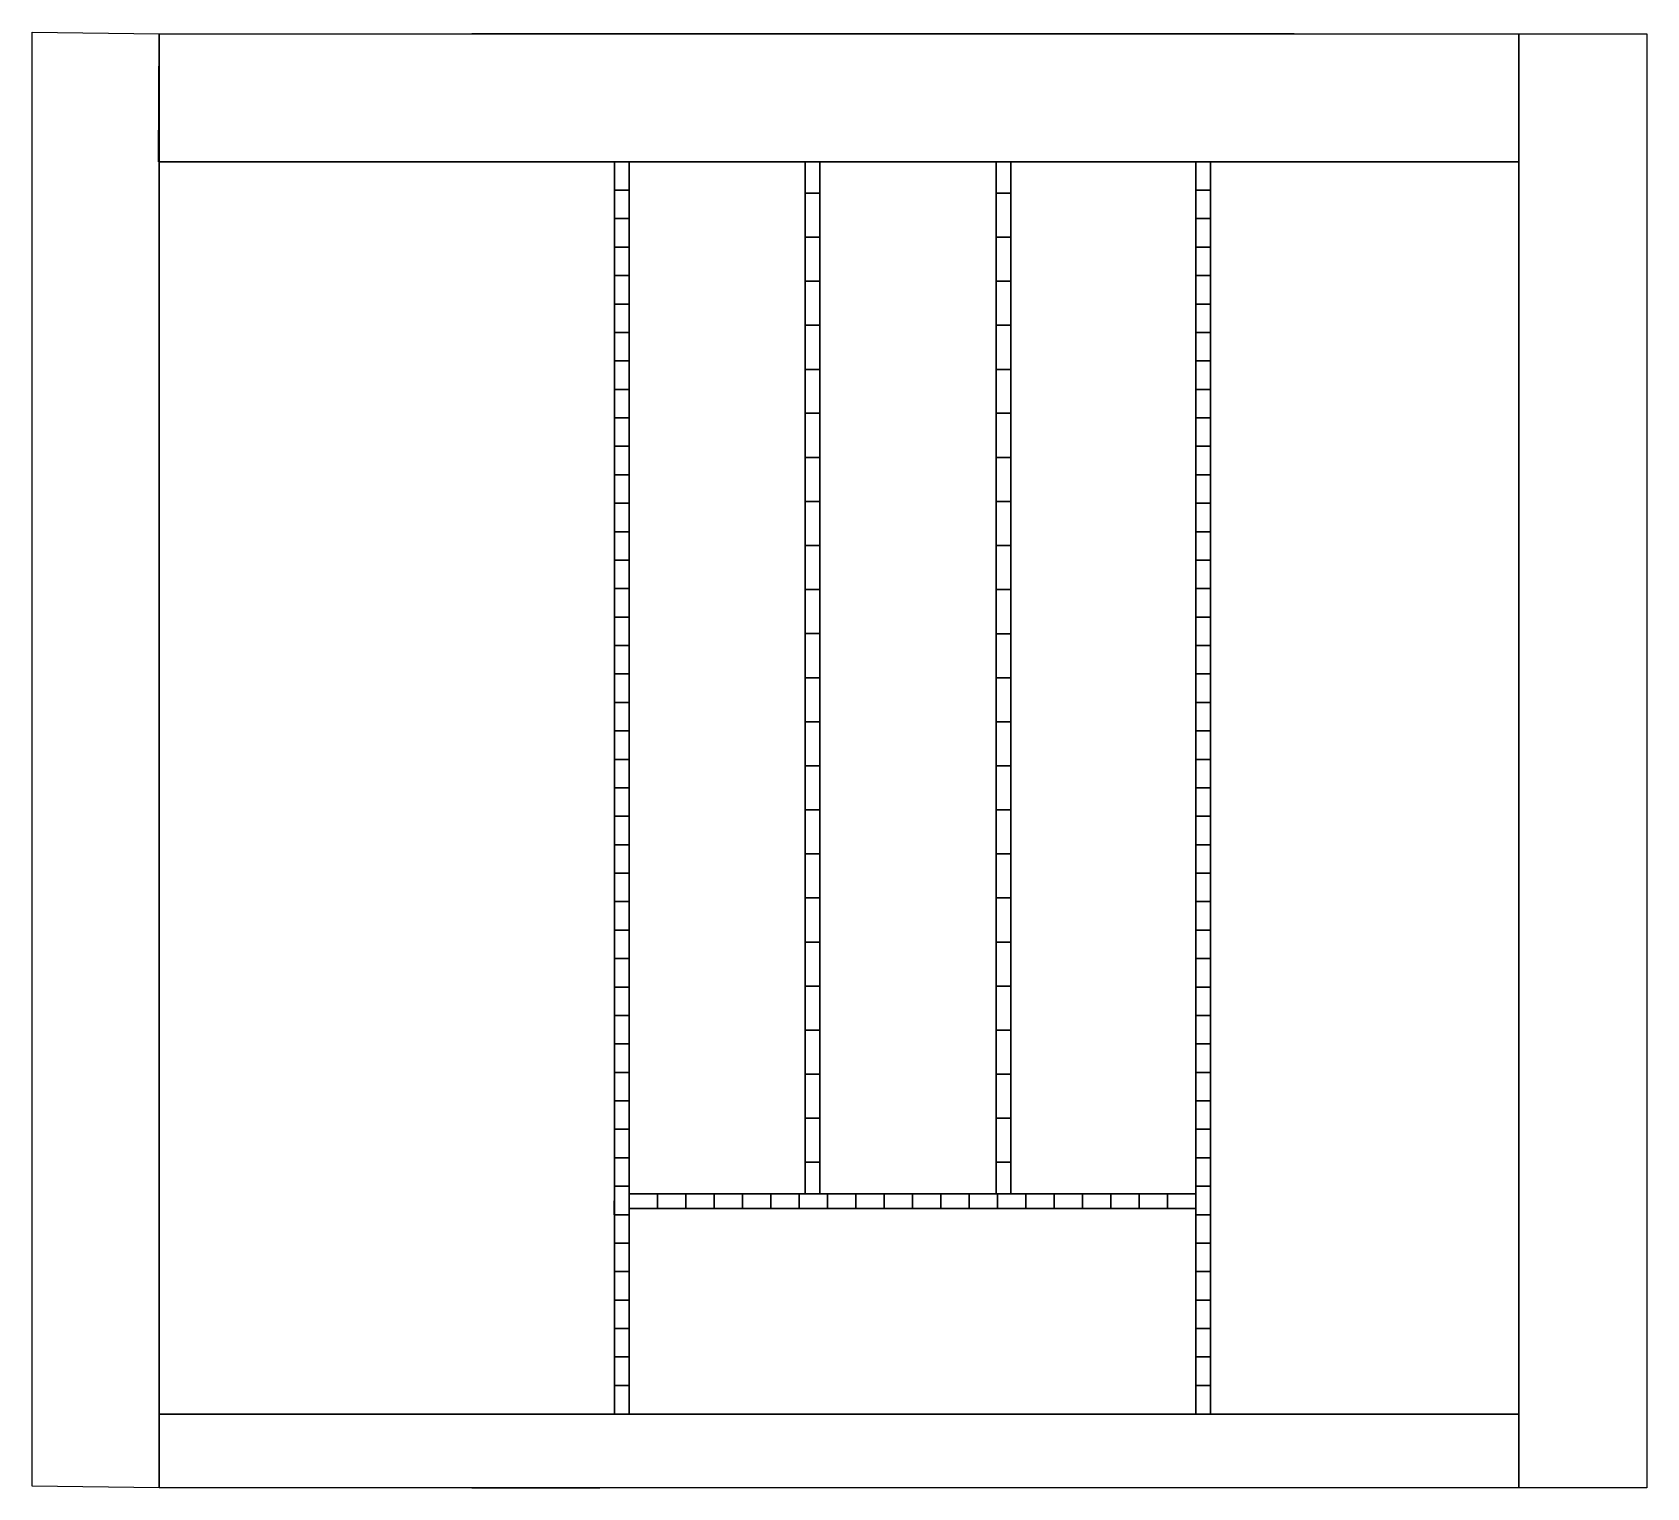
# Model space of a CAD drawing. Extents: x -275 to 275, y -495 to 1.
import ezdxf

# ---------------------------------------------------------------- set-up
doc = ezdxf.new("R2010")
doc.units = 0
doc.layers.add('BRANCO', color=7, linetype='CONTINUOUS')

msp = doc.modelspace()

# ---------------------------------------------------------------- linework, layer by layer
at = {"layer": 'BRANCO'}
for p, q in [((155.02, 0), (-124.98, 0)), ((-124.98, 0), (155.02, 0)), ((231.52, -495), (231.52, 0)), ((231.52, 0), (275.02, 0)), ((275.02, 0), (275.02, -495)), ((-71.48, -394.89, -73.99), (121.52, -394.89, -73.99)), ((-71.48, -399.89, -73.99), (121.52, -399.89, -73.99)), ((-124.98, -495), (-81.48, -495)), ((275.02, -495), (231.52, -495))]:
    msp.add_line(p, q, dxfattribs=at)
for points in [[(-231.48, -495), (-274.68, -494.42), (-274.68, 0.58), (-231.52, 0)], [(-231.52, 0), (231.52, 0), (231.52, -43.5), (-231.66, -43.5)], [(-231.52, 0), (231.52, 0), (231.52, -43.5), (-231.52, -43.5)], [(231.52, -495), (231.52, 0), (275.02, 0), (275.02, -495)], [(-231.66, -43.5), (-231.66, -43.5, -74), (231.52, -43.5, -74), (231.52, -43.5)], [(-231.52, -43.54), (-231.52, -470), (-231.48, -470, -74), (-231.48, -43.5, -74)], [(-231.48, -43.5, -74), (-231.48, -470, -74), (231.52, -470, -74), (231.52, -43.5, -74)], [(-76.48, -43.5, -24), (-76.48, -53.19, -21.85), (-76.48, -53.19, -74), (-76.48, -43.5, -74)], [(-71.48, -43.5, -24), (-76.48, -43.5, -24), (-76.48, -43.5, -74), (-71.48, -43.5, -74)], [(-71.48, -43.5, -24), (-76.48, -43.5, -24), (-76.48, -53.19, -21.85), (-71.48, -53.19, -21.85)], [(-76.48, -470, -74), (-71.48, -470, -74), (-71.48, -43.5, -74), (-76.48, -43.5, -74)], [(-71.48, -43.5, -24), (-71.48, -53.19, -21.85), (-71.48, -53.19, -74), (-71.48, -43.5, -74)], [(-6.49, -43.49, -74.02), (-6.49, -43.49, -24.02), (-11.49, -43.5, -24.02), (-11.49, -43.5, -74.02)], [(-11.48, -394.89, -74.02), (-6.48, -394.88, -74.02), (-6.49, -43.49, -74.02), (-11.49, -43.5, -74.02)], [(-6.48, -54.19, -21.19), (-6.5, -43.49, -24.02), (-11.49, -43.5, -24.02), (-11.48, -54.19, -21.19)], [(-11.49, -43.5, -24.02), (-11.48, -54.19, -21.19), (-11.49, -54.19, -74.02), (-11.49, -43.5, -74.02)], [(-6.49, -43.49, -24.02), (-6.48, -54.19, -21.19), (-6.49, -54.19, -74.02), (-6.49, -43.49, -74.02)], [(58.51, -43.5, -73.93), (58.51, -43.5, -23.93), (53.51, -43.51, -23.93), (53.51, -43.51, -73.93)], [(53.52, -394.9, -73.93), (58.52, -394.89, -73.93), (58.51, -43.5, -73.93), (53.51, -43.51, -73.93)], [(58.52, -54.2, -21.1), (58.5, -43.5, -23.93), (53.51, -43.5, -23.93), (53.52, -54.2, -21.1)], [(53.51, -43.51, -23.93), (53.52, -54.2, -21.1), (53.51, -54.2, -73.93), (53.51, -43.51, -73.93)], [(58.51, -43.5, -23.93), (58.52, -54.2, -21.1), (58.51, -54.2, -73.93), (58.51, -43.5, -73.93)], [(121.52, -43.5, -24), (121.52, -53.19, -21.84), (121.52, -53.19, -74), (121.52, -43.5, -74)], [(126.52, -43.5, -24), (121.52, -43.5, -24), (121.52, -43.5, -74), (126.52, -43.5, -74)], [(126.52, -43.5, -24), (121.52, -43.5, -24), (121.52, -53.19, -21.84), (126.52, -53.19, -21.84)], [(121.52, -470, -74), (126.52, -470, -74), (126.52, -43.5, -74), (121.52, -43.5, -74)], [(126.52, -43.5, -24), (126.52, -53.19, -21.84), (126.52, -53.19, -74), (126.52, -43.5, -74)], [(231.52, -43.5), (231.52, -470), (231.52, -470, -74), (231.52, -43.5, -74)], [(-76.48, -53.19, -21.85), (-76.48, -62.88, -19.8), (-76.48, -62.88, -74), (-76.48, -53.19, -74)], [(-71.48, -53.19, -21.85), (-76.48, -53.19, -21.85), (-76.48, -62.88, -19.8), (-71.48, -62.88, -19.8)], [(-71.48, -53.19, -21.85), (-71.48, -62.88, -19.8), (-71.48, -62.88, -74), (-71.48, -53.19, -74)], [(-11.48, -54.19, -21.19), (-11.48, -69.19, -17.53), (-11.49, -69.19, -74.02), (-11.49, -54.19, -74.02)], [(-6.48, -69.19, -17.53), (-6.5, -54.19, -21.19), (-11.48, -54.19, -21.19), (-11.48, -69.19, -17.53)], [(-6.48, -54.19, -21.19), (-6.48, -69.19, -17.53), (-6.49, -69.19, -74.02), (-6.49, -54.19, -74.02)], [(53.52, -54.2, -21.1), (53.52, -69.2, -17.44), (53.51, -69.2, -73.93), (53.51, -54.2, -73.93)], [(58.52, -69.2, -17.44), (58.5, -54.2, -21.1), (53.52, -54.2, -21.1), (53.52, -69.2, -17.44)], [(58.52, -54.2, -21.1), (58.52, -69.2, -17.44), (58.51, -69.2, -73.93), (58.51, -54.2, -73.93)], [(121.52, -53.19, -21.84), (121.52, -62.88, -19.79), (121.52, -62.88, -74), (121.52, -53.19, -74)], [(126.52, -53.19, -21.84), (121.52, -53.19, -21.84), (121.52, -62.88, -19.79), (126.52, -62.88, -19.79)], [(126.52, -53.19, -21.84), (126.52, -62.88, -19.79), (126.52, -62.88, -74), (126.52, -53.19, -74)], [(-76.48, -62.88, -19.8), (-76.48, -72.57, -17.85), (-76.48, -72.57, -74), (-76.48, -62.88, -74)], [(-71.48, -62.88, -19.8), (-76.48, -62.88, -19.8), (-76.48, -72.57, -17.85), (-71.48, -72.57, -17.85)], [(-71.48, -62.88, -19.8), (-71.48, -72.57, -17.85), (-71.48, -72.57, -74), (-71.48, -62.88, -74)], [(121.52, -62.88, -19.79), (121.52, -72.57, -17.84), (121.52, -72.57, -74), (121.52, -62.88, -74)], [(126.52, -62.88, -19.79), (121.52, -62.88, -19.79), (121.52, -72.57, -17.84), (126.52, -72.57, -17.84)], [(126.52, -62.88, -19.79), (126.52, -72.57, -17.84), (126.52, -72.57, -74), (126.52, -62.88, -74)], [(-11.48, -69.19, -17.53), (-11.48, -84.19, -14.24), (-11.48, -84.19, -74.02), (-11.49, -69.19, -74.02)], [(-6.48, -84.19, -14.24), (-6.5, -69.19, -17.53), (-11.48, -69.19, -17.53), (-11.48, -84.19, -14.24)], [(-6.48, -69.19, -17.53), (-6.48, -84.19, -14.24), (-6.48, -84.19, -74.02), (-6.49, -69.19, -74.02)], [(53.52, -69.2, -17.44), (53.52, -84.2, -14.15), (53.52, -84.2, -73.93), (53.51, -69.2, -73.93)], [(58.52, -84.2, -14.15), (58.5, -69.2, -17.44), (53.52, -69.2, -17.44), (53.52, -84.2, -14.15)], [(58.52, -69.2, -17.44), (58.52, -84.2, -14.15), (58.52, -84.2, -73.93), (58.51, -69.2, -73.93)], [(-76.48, -72.57, -17.85), (-76.48, -82.26, -16), (-76.48, -82.26, -74), (-76.48, -72.57, -74)], [(-71.48, -72.57, -17.85), (-76.48, -72.57, -17.85), (-76.48, -82.26, -16), (-71.48, -82.26, -16)], [(-71.48, -72.57, -17.85), (-71.48, -82.26, -16), (-71.48, -82.26, -74), (-71.48, -72.57, -74)], [(121.52, -72.57, -17.84), (121.52, -82.26, -16), (121.52, -82.26, -74), (121.52, -72.57, -74)], [(126.52, -72.57, -17.84), (121.52, -72.57, -17.84), (121.52, -82.26, -16), (126.52, -82.26, -16)], [(126.52, -72.57, -17.84), (126.52, -82.26, -16), (126.52, -82.26, -74), (126.52, -72.57, -74)], [(-76.48, -82.26, -16), (-76.48, -91.95, -14.26), (-76.48, -91.95, -74), (-76.48, -82.26, -74)], [(-71.48, -82.26, -16), (-76.48, -82.26, -16), (-76.48, -91.95, -14.26), (-71.48, -91.95, -14.26)], [(-71.48, -82.26, -16), (-71.48, -91.95, -14.26), (-71.48, -91.95, -74), (-71.48, -82.26, -74)], [(121.52, -82.26, -16), (121.52, -91.95, -14.26), (121.52, -91.95, -74), (121.52, -82.26, -74)], [(126.52, -82.26, -16), (121.52, -82.26, -16), (121.52, -91.95, -14.26), (126.52, -91.95, -14.26)], [(126.52, -82.26, -16), (126.52, -91.95, -14.26), (126.52, -91.95, -74), (126.52, -82.26, -74)], [(-11.48, -84.19, -14.24), (-11.48, -99.19, -11.31), (-11.48, -99.19, -74.02), (-11.48, -84.19, -74.02)], [(-6.48, -99.19, -11.31), (-6.5, -84.19, -14.24), (-11.48, -84.19, -14.24), (-11.48, -99.19, -11.31)], [(-6.48, -84.19, -14.24), (-6.48, -99.19, -11.31), (-6.48, -99.19, -74.02), (-6.48, -84.19, -74.02)], [(53.52, -84.2, -14.15), (53.52, -99.2, -11.22), (53.52, -99.2, -73.93), (53.52, -84.2, -73.93)], [(58.52, -99.2, -11.22), (58.5, -84.2, -14.15), (53.52, -84.2, -14.15), (53.52, -99.2, -11.22)], [(58.52, -84.2, -14.15), (58.52, -99.2, -11.22), (58.52, -99.2, -73.93), (58.52, -84.2, -73.93)], [(-76.48, -91.95, -14.26), (-76.48, -101.64, -12.62), (-76.48, -101.64, -74), (-76.48, -91.95, -74)], [(-71.48, -91.95, -14.26), (-76.48, -91.95, -14.26), (-76.48, -101.64, -12.62), (-71.48, -101.64, -12.62)], [(-71.48, -91.95, -14.26), (-71.48, -101.64, -12.62), (-71.48, -101.64, -74), (-71.48, -91.95, -74)], [(121.52, -91.95, -14.26), (121.52, -101.64, -12.62), (121.52, -101.64, -74), (121.52, -91.95, -74)], [(126.52, -91.95, -14.26), (121.52, -91.95, -14.26), (121.52, -101.64, -12.62), (126.52, -101.64, -12.62)], [(126.52, -91.95, -14.26), (126.52, -101.64, -12.62), (126.52, -101.64, -74), (126.52, -91.95, -74)], [(-76.48, -101.64, -12.62), (-76.48, -111.33, -11.09), (-76.48, -111.33, -74), (-76.48, -101.64, -74)], [(-71.48, -101.64, -12.62), (-76.48, -101.64, -12.62), (-76.48, -111.33, -11.09), (-71.48, -111.33, -11.09)], [(-71.48, -101.64, -12.62), (-71.48, -111.33, -11.09), (-71.48, -111.33, -74), (-71.48, -101.64, -74)], [(-11.48, -99.19, -11.31), (-11.48, -114.19, -8.72), (-11.49, -114.19, -74.02), (-11.48, -99.19, -74.02)], [(-6.48, -114.19, -8.72), (-6.5, -99.19, -11.31), (-11.48, -99.19, -11.31), (-11.48, -114.19, -8.72)], [(-6.48, -99.19, -11.31), (-6.48, -114.19, -8.72), (-6.49, -114.19, -74.02), (-6.48, -99.19, -74.02)], [(53.52, -99.2, -11.22), (53.52, -114.2, -8.63), (53.51, -114.2, -73.93), (53.52, -99.2, -73.93)], [(58.52, -114.2, -8.63), (58.5, -99.2, -11.22), (53.52, -99.2, -11.22), (53.52, -114.2, -8.63)], [(58.52, -99.2, -11.22), (58.52, -114.2, -8.63), (58.51, -114.2, -73.93), (58.52, -99.2, -73.93)], [(121.52, -101.64, -12.62), (121.52, -111.33, -11.08), (121.52, -111.33, -74), (121.52, -101.64, -74)], [(126.52, -101.64, -12.62), (121.52, -101.64, -12.62), (121.52, -111.33, -11.08), (126.52, -111.33, -11.08)], [(126.52, -101.64, -12.62), (126.52, -111.33, -11.08), (126.52, -111.33, -74), (126.52, -101.64, -74)], [(-76.48, -111.33, -11.09), (-76.48, -121.02, -9.65), (-76.48, -121.02, -74), (-76.48, -111.33, -74)], [(-71.48, -111.33, -11.09), (-76.48, -111.33, -11.09), (-76.48, -121.02, -9.65), (-71.48, -121.02, -9.65)], [(-71.48, -111.33, -11.09), (-71.48, -121.02, -9.65), (-71.48, -121.02, -74), (-71.48, -111.33, -74)], [(-11.48, -114.19, -8.72), (-11.49, -129.15, -6.51), (-11.48, -129.19, -74.02), (-11.49, -114.19, -74.02)], [(-6.49, -129.14, -6.51), (-6.51, -114.19, -8.72), (-11.48, -114.19, -8.72), (-11.49, -129.15, -6.51)], [(-6.48, -114.19, -8.72), (-6.49, -129.14, -6.51), (-6.48, -129.19, -74.02), (-6.49, -114.19, -74.02)], [(58.51, -129.15, -6.42), (58.49, -114.2, -8.63), (53.52, -114.19, -8.63), (53.51, -129.16, -6.42)], [(53.52, -114.2, -8.63), (53.51, -129.16, -6.42), (53.52, -129.2, -73.93), (53.51, -114.2, -73.93)], [(58.52, -114.2, -8.63), (58.51, -129.15, -6.42), (58.52, -129.2, -73.93), (58.51, -114.2, -73.93)], [(121.52, -111.33, -11.08), (121.52, -121.02, -9.65), (121.52, -121.02, -74), (121.52, -111.33, -74)], [(126.52, -111.33, -11.08), (121.52, -111.33, -11.08), (121.52, -121.02, -9.65), (126.52, -121.02, -9.65)], [(126.52, -111.33, -11.08), (126.52, -121.02, -9.65), (126.52, -121.02, -74), (126.52, -111.33, -74)], [(-76.48, -121.02, -9.65), (-76.48, -130.71, -8.32), (-76.48, -130.71, -74), (-76.48, -121.02, -74)], [(-71.48, -121.02, -9.65), (-76.48, -121.02, -9.65), (-76.48, -130.71, -8.32), (-71.48, -130.71, -8.32)], [(-71.48, -121.02, -9.65), (-71.48, -130.71, -8.32), (-71.48, -130.71, -74), (-71.48, -121.02, -74)], [(121.52, -121.02, -9.65), (121.52, -130.71, -8.31), (121.52, -130.71, -74), (121.52, -121.02, -74)], [(126.52, -121.02, -9.65), (121.52, -121.02, -9.65), (121.52, -130.71, -8.31), (126.52, -130.71, -8.31)], [(126.52, -121.02, -9.65), (126.52, -130.71, -8.31), (126.52, -130.71, -74), (126.52, -121.02, -74)], [(-76.48, -130.71, -8.22), (-76.48, -140.4, -7.08), (-76.48, -140.4, -74), (-76.48, -130.71, -74)], [(-71.48, -130.71, -8.22), (-76.48, -130.71, -8.22), (-76.48, -140.4, -7.08), (-71.48, -140.4, -7.08)], [(-71.48, -130.71, -8.22), (-71.48, -140.4, -7.08), (-71.48, -140.4, -74), (-71.48, -130.71, -74)], [(-6.48, -144.19, -4.78), (-6.5, -129.14, -6.51), (-11.49, -129.14, -6.52), (-11.48, -144.19, -4.78)], [(-11.49, -129.15, -6.51), (-11.48, -144.19, -4.78), (-11.48, -144.19, -74.02), (-11.48, -129.19, -74.02)], [(-6.49, -129.14, -6.51), (-6.48, -144.19, -4.78), (-6.48, -144.19, -74.02), (-6.48, -129.19, -74.02)], [(58.52, -144.2, -4.69), (58.5, -129.15, -6.42), (53.51, -129.15, -6.43), (53.52, -144.2, -4.69)], [(53.51, -129.16, -6.42), (53.52, -144.2, -4.69), (53.52, -144.2, -73.93), (53.52, -129.2, -73.93)], [(58.51, -129.15, -6.42), (58.52, -144.2, -4.69), (58.52, -144.2, -73.93), (58.52, -129.2, -73.93)], [(121.52, -130.71, -8.21), (121.52, -140.4, -7.08), (121.52, -140.4, -74), (121.52, -130.71, -74)], [(126.52, -130.71, -8.21), (121.52, -130.71, -8.21), (121.52, -140.4, -7.08), (126.52, -140.4, -7.08)], [(126.52, -130.71, -8.21), (126.52, -140.4, -7.08), (126.52, -140.4, -74), (126.52, -130.71, -74)], [(-76.48, -140.4, -7.08), (-76.48, -150.09, -5.95), (-76.48, -150.09, -74), (-76.48, -140.4, -74)], [(-71.48, -140.4, -7.08), (-76.48, -140.4, -7.08), (-76.48, -150.09, -5.95), (-71.48, -150.09, -5.95)], [(-71.48, -140.4, -7.08), (-71.48, -150.09, -5.95), (-71.48, -150.09, -74), (-71.48, -140.4, -74)], [(121.52, -140.4, -7.08), (121.52, -150.09, -5.94), (121.52, -150.09, -74), (121.52, -140.4, -74)], [(126.52, -140.4, -7.08), (121.52, -140.4, -7.08), (121.52, -150.09, -5.94), (126.52, -150.09, -5.94)], [(126.52, -140.4, -7.08), (126.52, -150.09, -5.94), (126.52, -150.09, -74), (126.52, -140.4, -74)], [(-11.48, -144.19, -4.78), (-11.48, -159.19, -3.23), (-11.49, -159.19, -74.02), (-11.48, -144.19, -74.02)], [(-6.48, -159.19, -3.23), (-6.5, -144.19, -4.78), (-11.48, -144.19, -4.78), (-11.48, -159.19, -3.23)], [(-6.48, -144.19, -4.78), (-6.48, -159.19, -3.23), (-6.49, -159.19, -74.02), (-6.48, -144.19, -74.02)], [(53.52, -144.2, -4.69), (53.52, -159.2, -3.14), (53.51, -159.2, -73.93), (53.52, -144.2, -73.93)], [(58.52, -159.2, -3.14), (58.5, -144.2, -4.69), (53.52, -144.2, -4.69), (53.52, -159.2, -3.14)], [(58.52, -144.2, -4.69), (58.52, -159.2, -3.14), (58.51, -159.2, -73.93), (58.52, -144.2, -73.93)], [(-76.48, -150.09, -5.95), (-76.48, -159.78, -4.92), (-76.48, -159.78, -74), (-76.48, -150.09, -74)], [(-71.48, -150.09, -5.95), (-76.48, -150.09, -5.95), (-76.48, -159.78, -4.92), (-71.48, -159.78, -4.92)], [(-71.48, -150.09, -5.95), (-71.48, -159.78, -4.92), (-71.48, -159.78, -74), (-71.48, -150.09, -74)], [(121.52, -150.09, -5.94), (121.52, -159.78, -4.91), (121.52, -159.78, -74), (121.52, -150.09, -74)], [(126.52, -150.09, -5.94), (121.52, -150.09, -5.94), (121.52, -159.78, -4.91), (126.52, -159.78, -4.91)], [(126.52, -150.09, -5.94), (126.52, -159.78, -4.91), (126.52, -159.78, -74), (126.52, -150.09, -74)], [(-11.48, -159.19, -3.23), (-11.49, -174.12, -1.92), (-11.48, -174.19, -74.02), (-11.48, -159.19, -74.02)], [(-6.49, -174.12, -1.92), (-6.51, -159.19, -3.23), (-11.48, -159.19, -3.23), (-11.49, -174.12, -1.92)], [(-6.48, -159.19, -3.23), (-6.49, -174.12, -1.92), (-6.48, -174.19, -74.02), (-6.48, -159.19, -74.02)], [(58.51, -174.12, -1.83), (58.49, -159.2, -3.14), (53.52, -159.19, -3.14), (53.51, -174.13, -1.83)], [(53.52, -159.2, -3.14), (53.51, -174.13, -1.83), (53.52, -174.2, -73.93), (53.52, -159.2, -73.93)], [(58.52, -159.2, -3.14), (58.51, -174.12, -1.83), (58.52, -174.2, -73.93), (58.52, -159.2, -73.93)], [(-76.48, -159.78, -4.92), (-76.48, -169.47, -3.98), (-76.48, -169.47, -74), (-76.48, -159.78, -74)], [(-71.48, -159.78, -4.92), (-76.48, -159.78, -4.92), (-76.48, -169.47, -3.98), (-71.48, -169.47, -3.98)], [(-71.48, -159.78, -4.92), (-71.48, -169.47, -3.98), (-71.48, -169.47, -74), (-71.48, -159.78, -74)], [(121.52, -159.78, -4.91), (121.52, -169.47, -3.98), (121.52, -169.47, -74), (121.52, -159.78, -74)], [(126.52, -159.78, -4.91), (121.52, -159.78, -4.91), (121.52, -169.47, -3.98), (126.52, -169.47, -3.98)], [(126.52, -159.78, -4.91), (126.52, -169.47, -3.98), (126.52, -169.47, -74), (126.52, -159.78, -74)], [(-76.48, -169.47, -3.98), (-76.48, -179.16, -3.15), (-76.48, -179.16, -74), (-76.48, -169.47, -74)], [(-71.48, -169.47, -3.98), (-76.48, -169.47, -3.98), (-76.48, -179.16, -3.15), (-71.48, -179.16, -3.15)], [(-71.48, -169.47, -3.98), (-71.48, -179.16, -3.15), (-71.48, -179.16, -74), (-71.48, -169.47, -74)], [(121.52, -169.47, -3.98), (121.52, -179.16, -3.14), (121.52, -179.16, -74), (121.52, -169.47, -74)], [(126.52, -169.47, -3.98), (121.52, -169.47, -3.98), (121.52, -179.16, -3.14), (126.52, -179.16, -3.14)], [(126.52, -169.47, -3.98), (126.52, -179.16, -3.14), (126.52, -179.16, -74), (126.52, -169.47, -74)], [(-6.48, -189.19, -1.16), (-6.5, -174.12, -1.92), (-11.49, -174.11, -1.92), (-11.48, -189.19, -1.16)], [(-11.49, -174.12, -1.92), (-11.48, -189.19, -1.16), (-11.49, -189.19, -74.02), (-11.48, -174.19, -74.02)], [(-6.49, -174.12, -1.92), (-6.48, -189.19, -1.16), (-6.49, -189.19, -74.02), (-6.48, -174.19, -74.02)], [(58.52, -189.2, -1.07), (58.5, -174.12, -1.83), (53.51, -174.12, -1.83), (53.52, -189.2, -1.07)], [(53.51, -174.13, -1.83), (53.52, -189.2, -1.07), (53.51, -189.2, -73.93), (53.52, -174.2, -73.93)], [(58.51, -174.12, -1.83), (58.52, -189.2, -1.07), (58.51, -189.2, -73.93), (58.52, -174.2, -73.93)], [(-76.48, -179.16, -3.15), (-76.48, -188.85, -2.41), (-76.48, -188.85, -74), (-76.48, -179.16, -74)], [(-71.48, -179.16, -3.15), (-76.48, -179.16, -3.15), (-76.48, -188.85, -2.41), (-71.48, -188.85, -2.41)], [(-71.48, -179.16, -3.15), (-71.48, -188.85, -2.41), (-71.48, -188.85, -74), (-71.48, -179.16, -74)], [(121.52, -179.16, -3.14), (121.52, -188.85, -2.4), (121.52, -188.85, -74), (121.52, -179.16, -74)], [(126.52, -179.16, -3.14), (121.52, -179.16, -3.14), (121.52, -188.85, -2.4), (126.52, -188.85, -2.4)], [(126.52, -179.16, -3.14), (126.52, -188.85, -2.4), (126.52, -188.85, -74), (126.52, -179.16, -74)], [(-76.48, -188.85, -2.41), (-76.48, -198.54, -1.77), (-76.48, -198.54, -74), (-76.48, -188.85, -74)], [(-71.48, -188.85, -2.41), (-76.48, -188.85, -2.41), (-76.48, -198.54, -1.77), (-71.48, -198.54, -1.77)], [(-71.48, -188.85, -2.41), (-71.48, -198.54, -1.77), (-71.48, -198.54, -74), (-71.48, -188.85, -74)], [(-11.48, -189.19, -1.16), (-11.48, -204.19, -0.39), (-11.49, -204.19, -74.02), (-11.48, -189.19, -74.02)], [(-6.48, -204.19, -0.39), (-6.5, -189.19, -1.16), (-11.48, -189.19, -1.16), (-11.48, -204.19, -0.39)], [(-6.48, -189.19, -1.16), (-6.48, -204.19, -0.39), (-6.49, -204.19, -74.02), (-6.48, -189.19, -74.02)], [(53.52, -189.2, -1.07), (53.52, -204.2, -0.3), (53.51, -204.2, -73.93), (53.52, -189.2, -73.93)], [(58.52, -204.2, -0.3), (58.5, -189.2, -1.07), (53.52, -189.2, -1.07), (53.52, -204.2, -0.3)], [(58.52, -189.2, -1.07), (58.52, -204.2, -0.3), (58.51, -204.2, -73.93), (58.52, -189.2, -73.93)], [(121.52, -188.85, -2.4), (121.52, -198.54, -1.76), (121.52, -198.54, -74), (121.52, -188.85, -74)], [(126.52, -188.85, -2.4), (121.52, -188.85, -2.4), (121.52, -198.54, -1.76), (126.52, -198.54, -1.76)], [(126.52, -188.85, -2.4), (126.52, -198.54, -1.76), (126.52, -198.54, -74), (126.52, -188.85, -74)], [(-76.48, -198.54, -1.77), (-76.48, -208.23, -1.23), (-76.48, -208.23, -74), (-76.48, -198.54, -74)], [(-71.48, -198.54, -1.77), (-76.48, -198.54, -1.77), (-76.48, -208.23, -1.23), (-71.48, -208.23, -1.23)], [(-71.48, -198.54, -1.77), (-71.48, -208.23, -1.23), (-71.48, -208.23, -74), (-71.48, -198.54, -74)], [(121.52, -198.54, -1.76), (121.52, -208.23, -1.22), (121.52, -208.23, -74), (121.52, -198.54, -74)], [(126.52, -198.54, -1.76), (121.52, -198.54, -1.76), (121.52, -208.23, -1.22), (126.52, -208.23, -1.22)], [(126.52, -198.54, -1.76), (126.52, -208.23, -1.22), (126.52, -208.23, -74), (126.52, -198.54, -74)], [(-76.48, -208.23, -1.23), (-76.48, -217.92, -0.79), (-76.48, -217.92, -74), (-76.48, -208.23, -74)], [(-71.48, -208.23, -1.23), (-76.48, -208.23, -1.23), (-76.48, -217.92, -0.79), (-71.48, -217.92, -0.79)], [(-71.48, -208.23, -1.23), (-71.48, -217.92, -0.79), (-71.48, -217.92, -74), (-71.48, -208.23, -74)], [(-6.48, -219.19, -0.39), (-6.48, -204.19, -0.39), (-11.48, -204.19, -0.39), (-11.49, -219.2, -0.39)], [(-11.48, -204.19, -0.39), (-11.48, -219.19, -0.39), (-11.48, -219.19, -74.02), (-11.48, -204.19, -74.02)], [(-6.48, -204.19, -0.39), (-6.48, -219.19, -0.39), (-6.48, -219.19, -74.02), (-6.48, -204.19, -74.02)], [(58.52, -219.2, -0.3), (58.52, -204.2, -0.3), (53.52, -204.2, -0.3), (53.51, -219.2, -0.3)], [(53.52, -204.2, -0.3), (53.52, -219.2, -0.3), (53.52, -219.2, -73.93), (53.52, -204.2, -73.93)], [(58.52, -204.2, -0.3), (58.52, -219.2, -0.3), (58.52, -219.2, -73.93), (58.52, -204.2, -73.93)], [(121.52, -208.23, -1.22), (121.52, -217.92, -0.78), (121.52, -217.92, -74), (121.52, -208.23, -74)], [(126.52, -208.23, -1.22), (121.52, -208.23, -1.22), (121.52, -217.92, -0.78), (126.52, -217.92, -0.78)], [(126.52, -208.23, -1.22), (126.52, -217.92, -0.78), (126.52, -217.92, -74), (126.52, -208.23, -74)], [(-76.48, -217.92, -0.79), (-76.48, -227.61, -0.35), (-76.48, -227.61, -74), (-76.48, -217.92, -74)], [(-71.48, -217.92, -0.79), (-76.48, -217.92, -0.79), (-76.48, -227.61, -0.35), (-71.48, -227.61, -0.35)], [(-71.48, -217.92, -0.79), (-71.48, -227.61, -0.35), (-71.48, -227.61, -74), (-71.48, -217.92, -74)], [(-11.49, -219.2, -0.39), (-11.48, -234.19, -0.56), (-11.48, -234.19, -74.02), (-11.48, -219.19, -74.02)], [(-6.48, -234.19, -0.56), (-6.51, -219.19, -0.39), (-11.48, -219.19, -0.39), (-11.48, -234.19, -0.56)], [(-6.49, -219.19, -0.39), (-6.48, -234.19, -0.56), (-6.48, -234.19, -74.02), (-6.48, -219.19, -74.02)], [(53.51, -219.2, -0.3), (53.52, -234.2, -0.47), (53.52, -234.2, -73.93), (53.52, -219.2, -73.93)], [(58.52, -234.2, -0.47), (58.49, -219.2, -0.3), (53.52, -219.2, -0.3), (53.52, -234.2, -0.47)], [(58.51, -219.2, -0.3), (58.52, -234.2, -0.47), (58.52, -234.2, -73.93), (58.52, -219.2, -73.93)], [(121.52, -217.92, -0.78), (121.52, -227.61, -0.34), (121.52, -227.61, -74), (121.52, -217.92, -74)], [(126.52, -217.92, -0.78), (121.52, -217.92, -0.78), (121.52, -227.61, -0.34), (126.52, -227.61, -0.34)], [(126.52, -217.92, -0.78), (126.52, -227.61, -0.34), (126.52, -227.61, -74), (126.52, -217.92, -74)], [(-76.48, -227.61, -0.35), (-76.48, -237.3, -0.2), (-76.48, -237.3, -74), (-76.48, -227.61, -74)], [(-71.48, -227.61, -0.35), (-76.48, -227.61, -0.35), (-76.48, -237.3, -0.2), (-71.48, -237.3, -0.2)], [(-71.48, -227.61, -0.35), (-71.48, -237.3, -0.2), (-71.48, -237.3, -74), (-71.48, -227.61, -74)], [(121.52, -227.61, -0.34), (121.52, -237.3, -0.19), (121.52, -237.3, -74), (121.52, -227.61, -74)], [(126.52, -227.61, -0.34), (121.52, -227.61, -0.34), (121.52, -237.3, -0.19), (126.52, -237.3, -0.19)], [(126.52, -227.61, -0.34), (126.52, -237.3, -0.19), (126.52, -237.3, -74), (126.52, -227.61, -74)], [(-11.48, -234.19, -0.56), (-11.48, -249.19, -1.07), (-11.48, -249.19, -74.02), (-11.48, -234.19, -74.02)], [(-6.48, -249.19, -1.07), (-6.48, -234.19, -0.56), (-11.48, -234.19, -0.56), (-11.48, -249.19, -1.07)], [(-6.48, -234.19, -0.56), (-6.48, -249.19, -1.07), (-6.48, -249.19, -74.02), (-6.48, -234.19, -74.02)], [(53.52, -234.2, -0.47), (53.52, -249.2, -0.98), (53.52, -249.2, -73.93), (53.52, -234.2, -73.93)], [(58.52, -249.2, -0.98), (58.52, -234.2, -0.47), (53.52, -234.2, -0.47), (53.52, -249.2, -0.98)], [(58.52, -234.2, -0.47), (58.52, -249.2, -0.98), (58.52, -249.2, -73.93), (58.52, -234.2, -73.93)], [(-76.48, -237.3, -0.2), (-76.48, -246.99, -0.05), (-76.48, -246.99, -74), (-76.48, -237.3, -74)], [(-71.48, -237.3, -0.2), (-76.48, -237.3, -0.2), (-76.48, -246.99, -0.05), (-71.48, -246.99, -0.05)], [(-71.48, -237.3, -0.2), (-71.48, -246.99, -0.05), (-71.48, -246.99, -74), (-71.48, -237.3, -74)], [(121.52, -237.3, -0.19), (121.52, -246.99, -0.05), (121.52, -246.99, -74), (121.52, -237.3, -74)], [(126.52, -237.3, -0.19), (121.52, -237.3, -0.19), (121.52, -246.99, -0.05), (126.52, -246.99, -0.05)], [(126.52, -237.3, -0.19), (126.52, -246.99, -0.05), (126.52, -246.99, -74), (126.52, -237.3, -74)], [(-76.48, -246.99, -0.05), (-76.48, -256.68, -0.05), (-76.48, -256.68, -74), (-76.48, -246.99, -74)], [(-71.48, -246.99, -0.05), (-76.48, -246.99, -0.05), (-76.48, -256.68, -0.05), (-71.48, -256.68, 0)], [(-71.48, -246.99, -0.05), (-71.48, -256.68, -0.05), (-71.48, -256.68, -74), (-71.48, -246.99, -74)], [(121.52, -246.99, -0.05), (121.52, -256.68, -0.05), (121.52, -256.68, -74), (121.52, -246.99, -74)], [(126.52, -246.99, -0.05), (121.52, -246.99, -0.05), (121.52, -256.68, -0.05), (126.52, -256.68, 0)], [(126.52, -246.99, -0.05), (126.52, -256.68, -0.05), (126.52, -256.68, -74), (126.52, -246.99, -74)], [(-11.48, -249.19, -1.07), (-11.48, -264.19, -1.91), (-11.48, -264.19, -74.02), (-11.48, -249.19, -74.02)], [(-6.48, -264.19, -1.91), (-6.48, -249.19, -1.07), (-11.48, -249.19, -1.07), (-11.48, -264.19, -1.91)], [(-6.48, -249.19, -1.07), (-6.48, -264.19, -1.91), (-6.48, -264.19, -74.02), (-6.48, -249.19, -74.02)], [(53.52, -249.2, -0.98), (53.52, -264.2, -1.82), (53.52, -264.2, -73.93), (53.52, -249.2, -73.93)], [(58.52, -264.2, -1.82), (58.52, -249.2, -0.98), (53.52, -249.2, -0.98), (53.52, -264.2, -1.82)], [(58.52, -249.2, -0.98), (58.52, -264.2, -1.82), (58.52, -264.2, -73.93), (58.52, -249.2, -73.93)], [(-76.48, -256.68, 0), (-76.48, -266.37, -0.05), (-76.48, -266.37, -74), (-76.48, -256.68, -74)], [(-71.48, -256.68, 0), (-76.48, -256.68, -0.05), (-76.48, -266.37, -0.05), (-71.48, -266.37, -0.05)], [(-71.48, -256.68, 0), (-71.48, -266.37, -0.05), (-71.48, -266.37, -74), (-71.48, -256.68, -74)], [(121.52, -256.68, 0), (121.52, -266.37, -0.05), (121.52, -266.37, -74), (121.52, -256.68, -74)], [(126.52, -256.68, 0), (121.52, -256.68, -0.05), (121.52, -266.37, -0.05), (126.52, -266.37, -0.05)], [(126.52, -256.68, 0), (126.52, -266.37, -0.05), (126.52, -266.37, -74), (126.52, -256.68, -74)], [(-76.48, -266.37, -0.05), (-76.48, -276.06, -0.2), (-76.48, -276.06, -74), (-76.48, -266.37, -74)], [(-71.48, -266.37, -0.05), (-76.48, -266.37, -0.05), (-76.48, -276.06, -0.2), (-71.48, -276.06, -0.2)], [(-71.48, -266.37, -0.05), (-71.48, -276.06, -0.2), (-71.48, -276.06, -74), (-71.48, -266.37, -74)], [(-11.48, -264.19, -1.91), (-11.48, -279.19, -3.1), (-11.48, -279.19, -74.02), (-11.48, -264.19, -74.02)], [(-6.48, -279.19, -3.1), (-6.48, -264.19, -1.91), (-11.48, -264.19, -1.91), (-11.48, -279.19, -3.1)], [(-6.48, -264.19, -1.91), (-6.48, -279.19, -3.1), (-6.48, -279.19, -74.02), (-6.48, -264.19, -74.02)], [(53.52, -264.2, -1.82), (53.52, -279.2, -3.01), (53.52, -279.2, -73.93), (53.52, -264.2, -73.93)], [(58.52, -279.2, -3.01), (58.52, -264.2, -1.82), (53.52, -264.2, -1.82), (53.52, -279.2, -3.01)], [(58.52, -264.2, -1.82), (58.52, -279.2, -3.01), (58.52, -279.2, -73.93), (58.52, -264.2, -73.93)], [(121.52, -266.37, -0.05), (121.52, -276.06, -0.19), (121.52, -276.06, -74), (121.52, -266.37, -74)], [(126.52, -266.37, -0.05), (121.52, -266.37, -0.05), (121.52, -276.06, -0.19), (126.52, -276.06, -0.19)], [(126.52, -266.37, -0.05), (126.52, -276.06, -0.19), (126.52, -276.06, -74), (126.52, -266.37, -74)], [(-76.48, -276.06, -0.2), (-76.48, -285.75, -0.44), (-76.48, -285.75, -74), (-76.48, -276.06, -74)], [(-71.48, -276.06, -0.2), (-76.48, -276.06, -0.2), (-76.48, -285.75, -0.44), (-71.48, -285.75, -0.44)], [(-71.48, -276.06, -0.2), (-71.48, -285.75, -0.44), (-71.48, -285.75, -74), (-71.48, -276.06, -74)], [(-11.48, -279.19, -3.1), (-11.48, -294.19, -4.63), (-11.48, -294.19, -74.02), (-11.48, -279.19, -74.02)], [(-6.48, -294.19, -4.63), (-6.5, -279.19, -3.1), (-11.48, -279.19, -3.1), (-11.48, -294.19, -4.63)], [(-6.48, -279.19, -3.1), (-6.48, -294.19, -4.63), (-6.48, -294.19, -74.02), (-6.48, -279.19, -74.02)], [(53.52, -279.2, -3.01), (53.52, -294.2, -4.54), (53.52, -294.2, -73.93), (53.52, -279.2, -73.93)], [(58.52, -294.2, -4.54), (58.5, -279.2, -3.01), (53.52, -279.2, -3.01), (53.52, -294.2, -4.54)], [(58.52, -279.2, -3.01), (58.52, -294.2, -4.54), (58.52, -294.2, -73.93), (58.52, -279.2, -73.93)], [(121.52, -276.06, -0.19), (121.52, -285.75, -0.44), (121.52, -285.75, -74), (121.52, -276.06, -74)], [(126.52, -276.06, -0.19), (121.52, -276.06, -0.19), (121.52, -285.75, -0.44), (126.52, -285.75, -0.44)], [(126.52, -276.06, -0.19), (126.52, -285.75, -0.44), (126.52, -285.75, -74), (126.52, -276.06, -74)], [(-76.48, -285.75, -0.44), (-76.48, -295.44, -0.78), (-76.48, -295.44, -74), (-76.48, -285.75, -74)], [(-71.48, -285.75, -0.44), (-76.48, -285.75, -0.44), (-76.48, -295.44, -0.78), (-71.48, -295.44, -0.78)], [(-71.48, -285.75, -0.44), (-71.48, -295.44, -0.78), (-71.48, -295.44, -74), (-71.48, -285.75, -74)], [(121.52, -285.75, -0.44), (121.52, -295.44, -0.78), (121.52, -295.44, -74), (121.52, -285.75, -74)], [(126.52, -285.75, -0.44), (121.52, -285.75, -0.44), (121.52, -295.44, -0.78), (126.52, -295.44, -0.78)], [(126.52, -285.75, -0.44), (126.52, -295.44, -0.78), (126.52, -295.44, -74), (126.52, -285.75, -74)], [(-76.48, -295.44, -0.78), (-76.48, -305.13, -1.22), (-76.48, -305.13, -74), (-76.48, -295.44, -74)], [(-71.48, -295.44, -0.78), (-76.48, -295.44, -0.78), (-76.48, -305.13, -1.22), (-71.48, -305.13, -1.22)], [(-71.48, -295.44, -0.78), (-71.48, -305.13, -1.22), (-71.48, -305.13, -74), (-71.48, -295.44, -74)], [(-11.48, -294.19, -4.63), (-11.48, -309.19, -6.51), (-11.48, -309.19, -74.02), (-11.48, -294.19, -74.02)], [(-6.48, -309.19, -6.51), (-6.5, -294.19, -4.63), (-11.48, -294.19, -4.63), (-11.48, -309.19, -6.51)], [(-6.48, -294.19, -4.63), (-6.48, -309.19, -6.51), (-6.48, -309.19, -74.02), (-6.48, -294.19, -74.02)], [(53.52, -294.2, -4.54), (53.52, -309.2, -6.42), (53.52, -309.2, -73.93), (53.52, -294.2, -73.93)], [(58.52, -309.2, -6.42), (58.5, -294.2, -4.54), (53.52, -294.2, -4.54), (53.52, -309.2, -6.42)], [(58.52, -294.2, -4.54), (58.52, -309.2, -6.42), (58.52, -309.2, -73.93), (58.52, -294.2, -73.93)], [(121.52, -295.44, -0.78), (121.52, -305.13, -1.22), (121.52, -305.13, -74), (121.52, -295.44, -74)], [(126.52, -295.44, -0.78), (121.52, -295.44, -0.78), (121.52, -305.13, -1.22), (126.52, -305.13, -1.22)], [(126.52, -295.44, -0.78), (126.52, -305.13, -1.22), (126.52, -305.13, -74), (126.52, -295.44, -74)], [(-76.48, -305.13, -1.22), (-76.48, -314.82, -1.76), (-76.48, -314.82, -74), (-76.48, -305.13, -74)], [(-71.48, -305.13, -1.22), (-76.48, -305.13, -1.22), (-76.48, -314.82, -1.76), (-71.48, -314.82, -1.76)], [(-71.48, -305.13, -1.22), (-71.48, -314.82, -1.76), (-71.48, -314.82, -74), (-71.48, -305.13, -74)], [(121.52, -305.13, -1.22), (121.52, -314.82, -1.76), (121.52, -314.82, -74), (121.52, -305.13, -74)], [(126.52, -305.13, -1.22), (121.52, -305.13, -1.22), (121.52, -314.82, -1.76), (126.52, -314.82, -1.76)], [(126.52, -305.13, -1.22), (126.52, -314.82, -1.76), (126.52, -314.82, -74), (126.52, -305.13, -74)], [(-11.48, -309.19, -6.51), (-11.48, -324.19, -8.73), (-11.48, -324.19, -74.02), (-11.48, -309.19, -74.02)], [(-6.48, -324.19, -8.73), (-6.48, -309.19, -6.51), (-11.48, -309.19, -6.51), (-11.48, -324.19, -8.73)], [(-6.48, -309.19, -6.51), (-6.48, -324.19, -8.73), (-6.48, -324.19, -74.02), (-6.48, -309.19, -74.02)], [(53.52, -309.2, -6.42), (53.52, -324.2, -8.64), (53.52, -324.2, -73.93), (53.52, -309.2, -73.93)], [(58.52, -324.2, -8.64), (58.52, -309.2, -6.42), (53.52, -309.2, -6.42), (53.52, -324.2, -8.64)], [(58.52, -309.2, -6.42), (58.52, -324.2, -8.64), (58.52, -324.2, -73.93), (58.52, -309.2, -73.93)], [(-76.48, -314.82, -1.76), (-76.48, -324.51, -2.4), (-76.48, -324.51, -74), (-76.48, -314.82, -74)], [(-71.48, -314.82, -1.76), (-76.48, -314.82, -1.76), (-76.48, -324.51, -2.4), (-71.48, -324.51, -2.4)], [(-71.48, -314.82, -1.76), (-71.48, -324.51, -2.4), (-71.48, -324.51, -74), (-71.48, -314.82, -74)], [(121.52, -314.82, -1.76), (121.52, -324.51, -2.39), (121.52, -324.51, -74), (121.52, -314.82, -74)], [(126.52, -314.82, -1.76), (121.52, -314.82, -1.76), (121.52, -324.51, -2.39), (126.52, -324.51, -2.39)], [(126.52, -314.82, -1.76), (126.52, -324.51, -2.39), (126.52, -324.51, -74), (126.52, -314.82, -74)], [(-11.48, -324.19, -8.73), (-11.48, -339.19, -11.31), (-11.48, -339.19, -74.02), (-11.48, -324.19, -74.02)], [(-6.48, -339.19, -11.31), (-6.48, -324.19, -8.73), (-11.48, -324.19, -8.73), (-11.48, -339.19, -11.31)], [(-6.48, -324.19, -8.73), (-6.48, -339.19, -11.31), (-6.48, -339.19, -74.02), (-6.48, -324.19, -74.02)], [(53.52, -324.2, -8.64), (53.52, -339.2, -11.22), (53.52, -339.2, -73.93), (53.52, -324.2, -73.93)], [(58.52, -339.2, -11.22), (58.52, -324.2, -8.64), (53.52, -324.2, -8.64), (53.52, -339.2, -11.22)], [(58.52, -324.2, -8.64), (58.52, -339.2, -11.22), (58.52, -339.2, -73.93), (58.52, -324.2, -73.93)], [(-76.48, -324.51, -2.4), (-76.48, -334.2, -3.13), (-76.48, -334.2, -74), (-76.48, -324.51, -74)], [(-71.48, -324.51, -2.4), (-76.48, -324.51, -2.4), (-76.48, -334.2, -3.13), (-71.48, -334.2, -3.13)], [(-71.48, -324.51, -2.4), (-71.48, -334.2, -3.13), (-71.48, -334.2, -74), (-71.48, -324.51, -74)], [(121.52, -324.51, -2.39), (121.52, -334.2, -3.13), (121.52, -334.2, -74), (121.52, -324.51, -74)], [(126.52, -324.51, -2.39), (121.52, -324.51, -2.39), (121.52, -334.2, -3.13), (126.52, -334.2, -3.13)], [(126.52, -324.51, -2.39), (126.52, -334.2, -3.13), (126.52, -334.2, -74), (126.52, -324.51, -74)], [(-76.48, -334.2, -3.13), (-76.48, -343.89, -3.97), (-76.48, -343.89, -74), (-76.48, -334.2, -74)], [(-71.48, -334.2, -3.13), (-76.48, -334.2, -3.13), (-76.48, -343.89, -3.97), (-71.48, -343.89, -3.97)], [(-71.48, -334.2, -3.13), (-71.48, -343.89, -3.97), (-71.48, -343.89, -74), (-71.48, -334.2, -74)], [(121.52, -334.2, -3.13), (121.52, -343.89, -3.96), (121.52, -343.89, -74), (121.52, -334.2, -74)], [(126.52, -334.2, -3.13), (121.52, -334.2, -3.13), (121.52, -343.89, -3.96), (126.52, -343.89, -3.96)], [(126.52, -334.2, -3.13), (126.52, -343.89, -3.96), (126.52, -343.89, -74), (126.52, -334.2, -74)], [(-11.48, -339.19, -11.31), (-11.48, -354.19, -14.24), (-11.48, -354.19, -74.02), (-11.48, -339.19, -74.02)], [(-6.48, -339.19, -11.31), (-11.48, -339.19, -11.31), (-11.48, -354.19, -14.24), (-6.48, -354.19, -14.24)], [(-6.48, -339.19, -11.31), (-6.48, -354.19, -14.24), (-6.48, -354.19, -74.02), (-6.48, -339.19, -74.02)], [(53.52, -339.2, -11.22), (53.52, -354.2, -14.15), (53.52, -354.2, -73.93), (53.52, -339.2, -73.93)], [(58.52, -339.2, -11.22), (53.52, -339.2, -11.22), (53.52, -354.2, -14.15), (58.52, -354.2, -14.15)], [(58.52, -339.2, -11.22), (58.52, -354.2, -14.15), (58.52, -354.2, -73.93), (58.52, -339.2, -73.93)], [(-76.48, -343.89, -3.97), (-76.48, -353.58, -4.9), (-76.48, -353.58, -74), (-76.48, -343.89, -74)], [(-71.48, -343.89, -3.97), (-76.48, -343.89, -3.97), (-76.48, -353.58, -4.9), (-71.48, -353.58, -4.9)], [(-71.48, -343.89, -3.97), (-71.48, -353.58, -4.9), (-71.48, -353.58, -74), (-71.48, -343.89, -74)], [(121.52, -343.89, -3.96), (121.52, -353.58, -4.9), (121.52, -353.58, -74), (121.52, -343.89, -74)], [(126.52, -343.89, -3.96), (121.52, -343.89, -3.96), (121.52, -353.58, -4.9), (126.52, -353.58, -4.9)], [(126.52, -343.89, -3.96), (126.52, -353.58, -4.9), (126.52, -353.58, -74), (126.52, -343.89, -74)], [(-76.48, -353.58, -4.9), (-76.48, -363.27, -5.93), (-76.48, -363.27, -74), (-76.48, -353.58, -74)], [(-71.48, -353.58, -4.9), (-76.48, -353.58, -4.9), (-76.48, -363.27, -5.93), (-71.48, -363.27, -5.93)], [(-71.48, -353.58, -4.9), (-71.48, -363.27, -5.93), (-71.48, -363.27, -74), (-71.48, -353.58, -74)], [(-11.48, -354.19, -14.24), (-11.48, -369.19, -17.53), (-11.48, -369.19, -74.02), (-11.48, -354.19, -74.02)], [(-11.48, -354.19, -14.24), (-11.48, -369.19, -17.53), (-6.48, -369.19, -17.53), (-6.48, -354.19, -14.24)], [(-6.48, -354.19, -14.24), (-6.48, -369.19, -17.53), (-6.48, -369.19, -74.02), (-6.48, -354.19, -74.02)], [(53.52, -354.2, -14.15), (53.52, -369.2, -17.44), (53.52, -369.2, -73.93), (53.52, -354.2, -73.93)], [(53.52, -354.2, -14.15), (53.52, -369.2, -17.44), (58.52, -369.2, -17.44), (58.52, -354.2, -14.15)], [(58.52, -354.2, -14.15), (58.52, -369.2, -17.44), (58.52, -369.2, -73.93), (58.52, -354.2, -73.93)], [(121.52, -353.58, -4.9), (121.52, -363.27, -5.93), (121.52, -363.27, -74), (121.52, -353.58, -74)], [(126.52, -353.58, -4.9), (121.52, -353.58, -4.9), (121.52, -363.27, -5.93), (126.52, -363.27, -5.93)], [(126.52, -353.58, -4.9), (126.52, -363.27, -5.93), (126.52, -363.27, -74), (126.52, -353.58, -74)], [(-76.48, -363.27, -5.93), (-76.48, -372.96, -7.07), (-76.48, -372.96, -74), (-76.48, -363.27, -74)], [(-71.48, -363.27, -5.93), (-76.48, -363.27, -5.93), (-76.48, -372.96, -7.07), (-71.48, -372.96, -7.07)], [(-71.48, -363.27, -5.93), (-71.48, -372.96, -7.07), (-71.48, -372.96, -74), (-71.48, -363.27, -74)], [(121.52, -363.27, -5.93), (121.52, -372.96, -7.06), (121.52, -372.96, -74), (121.52, -363.27, -74)], [(126.52, -363.27, -5.93), (121.52, -363.27, -5.93), (121.52, -372.96, -7.06), (126.52, -372.96, -7.06)], [(126.52, -363.27, -5.93), (126.52, -372.96, -7.06), (126.52, -372.96, -74), (126.52, -363.27, -74)], [(-76.48, -372.96, -7.07), (-76.48, -382.65, -8.3), (-76.48, -382.65, -74), (-76.48, -372.96, -74)], [(-71.48, -372.96, -7.07), (-76.48, -372.96, -7.07), (-76.48, -382.65, -8.3), (-71.48, -382.65, -8.3)], [(-71.48, -372.96, -7.07), (-71.48, -382.65, -8.3), (-71.48, -382.65, -74), (-71.48, -372.96, -74)], [(-11.48, -369.19, -17.53), (-11.48, -384.19, -21.19), (-11.48, -384.19, -74.02), (-11.48, -369.19, -74.02)], [(-6.48, -369.19, -17.53), (-11.48, -369.19, -17.53), (-11.48, -384.19, -21.19), (-6.48, -384.19, -21.19)], [(-6.48, -369.19, -17.53), (-6.48, -384.19, -21.19), (-6.48, -384.19, -74.02), (-6.48, -369.19, -74.02)], [(53.52, -369.2, -17.44), (53.52, -384.2, -21.1), (53.52, -384.2, -73.93), (53.52, -369.2, -73.93)], [(58.52, -369.2, -17.44), (53.52, -369.2, -17.44), (53.52, -384.2, -21.1), (58.52, -384.2, -21.1)], [(58.52, -369.2, -17.44), (58.52, -384.2, -21.1), (58.52, -384.2, -73.93), (58.52, -369.2, -73.93)], [(121.52, -372.96, -7.06), (121.52, -382.65, -8.29), (121.52, -382.65, -74), (121.52, -372.96, -74)], [(126.52, -372.96, -7.06), (121.52, -372.96, -7.06), (121.52, -382.65, -8.29), (126.52, -382.65, -8.29)], [(126.52, -372.96, -7.06), (126.52, -382.65, -8.29), (126.52, -382.65, -74), (126.52, -372.96, -74)], [(-76.48, -382.65, -8.3), (-76.48, -392.34, -9.63), (-76.48, -392.34, -74), (-76.48, -382.65, -74)], [(-71.48, -382.65, -8.3), (-76.48, -382.65, -8.3), (-76.48, -392.34, -9.63), (-71.48, -392.34, -9.63)], [(-71.48, -382.65, -8.3), (-71.48, -392.34, -9.63), (-71.48, -392.34, -74), (-71.48, -382.65, -74)], [(-11.48, -384.19, -21.19), (-11.48, -394.89, -24.02), (-11.48, -394.89, -74.02), (-11.48, -384.19, -74.02)], [(-6.48, -384.19, -21.19), (-11.48, -384.2, -21.19), (-11.47, -394.89, -24.02), (-6.48, -394.88, -24.02)], [(-6.48, -384.19, -21.19), (-6.48, -394.88, -24.02), (-6.48, -394.88, -74.02), (-6.48, -384.19, -74.02)], [(53.52, -384.2, -21.1), (53.52, -394.9, -23.93), (53.52, -394.9, -73.93), (53.52, -384.2, -73.93)], [(58.52, -384.2, -21.1), (53.52, -384.2, -21.1), (53.53, -394.9, -23.93), (58.52, -394.89, -23.93)], [(58.52, -384.2, -21.1), (58.52, -394.89, -23.93), (58.52, -394.89, -73.93), (58.52, -384.2, -73.93)], [(121.52, -382.65, -8.29), (121.52, -392.34, -9.63), (121.52, -392.34, -74), (121.52, -382.65, -74)], [(126.52, -382.65, -8.29), (121.52, -382.65, -8.29), (121.52, -392.34, -9.63), (126.52, -392.34, -9.63)], [(126.52, -382.65, -8.29), (126.52, -392.34, -9.63), (126.52, -392.34, -74), (126.52, -382.65, -74)], [(-76.48, -392.34, -9.63), (-76.48, -402.03, -11.07), (-76.5, -402.03, -74), (-76.48, -392.34, -74)], [(-71.48, -392.34, -9.63), (-76.48, -392.34, -9.63), (-76.48, -402.03, -11.07), (-71.48, -402.03, -11.07)], [(-71.48, -392.34, -9.63), (-71.48, -402.03, -11.07), (-71.5, -402.03, -74), (-71.48, -392.34, -74)], [(-61.83, -399.89, -19.03), (-71.48, -399.89, -23.82), (-71.48, -394.89, -23.82), (-61.83, -394.89, -19.03)], [(-71.48, -394.89, -23.82), (-71.48, -394.89, -73.99), (-71.48, -399.89, -73.99), (-71.48, -399.89, -23.82)], [(-61.83, -394.89, -19.03), (-71.48, -394.89, -23.82), (-71.48, -394.89, -73.99), (-61.83, -394.89, -73.99)], [(-52.18, -399.89, -14.83), (-61.83, -399.89, -19.03), (-61.83, -394.89, -19.03), (-52.18, -394.89, -14.83)], [(-52.18, -394.89, -14.83), (-61.83, -394.89, -19.03), (-61.83, -394.89, -73.99), (-52.18, -394.89, -73.99)], [(-42.53, -399.89, -11.21), (-52.18, -399.89, -14.83), (-52.18, -394.89, -14.83), (-42.53, -394.89, -11.21)], [(-42.53, -394.89, -11.21), (-52.18, -394.89, -14.83), (-52.18, -394.89, -73.99), (-42.53, -394.89, -73.99)], [(-32.88, -399.89, -8.13), (-42.53, -399.89, -11.21), (-42.53, -394.89, -11.21), (-32.88, -394.89, -8.13)], [(-32.88, -394.89, -8.13), (-42.53, -394.89, -11.21), (-42.53, -394.89, -73.99), (-32.88, -394.89, -73.99)], [(-23.23, -399.89, -5.55), (-32.88, -399.89, -8.13), (-32.88, -394.89, -8.13), (-23.23, -394.89, -5.55)], [(-23.23, -394.89, -5.55), (-32.88, -394.89, -8.13), (-32.88, -394.89, -73.99), (-23.23, -394.89, -73.99)], [(-13.58, -399.89, -3.47), (-23.23, -399.89, -5.55), (-23.23, -394.89, -5.55), (-13.58, -394.89, -3.47)], [(-13.58, -394.89, -3.47), (-23.23, -394.89, -5.55), (-23.23, -394.89, -73.99), (-13.58, -394.89, -73.99)], [(-3.93, -399.89, -1.87), (-13.58, -399.89, -3.47), (-13.58, -394.89, -3.47), (-3.93, -394.89, -1.87)], [(-3.93, -394.89, -1.87), (-13.58, -394.89, -3.47), (-13.58, -394.89, -73.99), (-3.93, -394.89, -73.99)], [(-6.48, -394.88, -74.02), (-6.48, -394.88, -24.02), (-11.48, -394.89, -24.02), (-11.48, -394.89, -74.02)], [(5.72, -399.89, -0.73), (-3.93, -399.89, -1.87), (-3.93, -394.89, -1.87), (5.72, -394.89, -0.73)], [(5.72, -394.89, -0.73), (-3.93, -394.89, -1.87), (-3.93, -394.89, -73.99), (5.72, -394.89, -73.99)], [(15.37, -399.89, -0.05), (5.72, -399.89, -0.73), (5.72, -394.89, -0.73), (15.37, -394.89, -0.05)], [(15.37, -394.89, -0.05), (5.72, -394.89, -0.73), (5.72, -394.89, -73.99), (15.37, -394.89, -73.99)], [(25.02, -399.89, 0.18), (15.37, -399.89, -0.05), (15.37, -394.89, -0.05), (25.02, -394.89, 0.18)], [(25.02, -394.89, 0.18), (15.37, -394.89, 0.18), (15.37, -394.89, -73.99), (25.02, -394.89, -73.99)], [(34.67, -394.89, -0.05), (34.67, -399.89, -0.05), (25.02, -399.89, 0.18), (25.02, -394.89, 0.18)], [(34.67, -394.89, -0.05), (25.02, -394.89, 0.18), (25.02, -394.89, -73.99), (34.67, -394.89, -73.99)], [(44.32, -399.89, -0.73), (34.67, -399.89, -0.05), (34.67, -394.89, -0.05), (44.32, -394.89, -0.73)], [(44.32, -394.89, -0.73), (34.67, -394.89, -0.05), (34.67, -394.89, -73.99), (44.32, -394.89, -73.99)], [(53.97, -399.89, -1.87), (44.32, -399.89, -0.73), (44.32, -394.89, -0.73), (53.97, -394.89, -1.87)], [(53.97, -394.89, -1.87), (44.32, -394.89, -0.73), (44.32, -394.89, -73.99), (53.97, -394.89, -73.99)], [(58.52, -394.89, -73.93), (58.52, -394.89, -23.93), (53.52, -394.9, -23.93), (53.52, -394.9, -73.93)], [(63.62, -399.89, -3.47), (53.97, -399.89, -1.87), (53.97, -394.89, -1.87), (63.62, -394.89, -3.47)], [(63.62, -394.89, -3.47), (53.97, -394.89, -1.87), (53.97, -394.89, -73.99), (63.62, -394.89, -73.99)], [(73.27, -399.89, -5.55), (63.62, -399.89, -3.47), (63.62, -394.89, -3.47), (73.27, -394.89, -5.55)], [(73.27, -394.89, -5.55), (63.62, -394.89, -3.47), (63.62, -394.89, -73.99), (73.27, -394.89, -73.99)], [(82.92, -399.89, -8.13), (73.27, -399.89, -5.55), (73.27, -394.89, -5.55), (82.92, -394.89, -8.13)], [(82.92, -394.89, -8.13), (73.27, -394.89, -5.55), (73.27, -394.89, -73.99), (82.92, -394.89, -73.99)], [(92.57, -399.89, -11.21), (82.92, -399.89, -8.13), (82.92, -394.89, -8.13), (92.57, -394.89, -11.21)], [(92.57, -394.89, -11.21), (82.92, -394.89, -8.13), (82.92, -394.89, -73.99), (92.57, -394.89, -73.99)], [(102.22, -399.89, -14.83), (92.57, -399.89, -11.21), (92.57, -394.89, -11.21), (102.22, -394.89, -14.83)], [(102.22, -394.89, -14.83), (92.57, -394.89, -11.21), (92.57, -394.89, -73.99), (102.22, -394.89, -73.99)], [(111.87, -399.89, -19.03), (102.22, -399.89, -14.83), (102.22, -394.89, -14.83), (111.87, -394.89, -19.03)], [(111.87, -394.89, -19.03), (102.22, -394.89, -14.83), (102.22, -394.89, -73.99), (111.87, -394.89, -73.99)], [(121.52, -399.89, -23.82), (111.87, -399.89, -19.03), (111.87, -394.89, -19.03), (121.52, -394.89, -23.82)], [(121.52, -394.89, -23.82), (111.87, -394.89, -19.03), (111.87, -394.89, -73.99), (121.52, -394.89, -73.99)], [(121.52, -392.34, -9.63), (121.52, -402.03, -11.06), (121.5, -402.03, -74), (121.52, -392.34, -74)], [(126.52, -392.34, -9.63), (121.52, -392.34, -9.63), (121.52, -402.03, -11.06), (126.52, -402.03, -11.06)], [(121.52, -394.89, -23.82), (121.52, -394.89, -73.99), (121.52, -399.89, -73.99), (121.52, -399.89, -23.82)], [(126.52, -392.34, -9.63), (126.52, -402.03, -11.06), (126.5, -402.03, -74), (126.52, -392.34, -74)], [(-61.83, -399.89, -19.03), (-71.48, -399.89, -23.82), (-71.48, -399.89, -73.99), (-61.83, -399.89, -73.99)], [(-52.18, -399.89, -14.83), (-61.83, -399.89, -19.03), (-61.83, -399.89, -73.99), (-52.18, -399.89, -73.99)], [(-42.53, -399.89, -11.21), (-52.18, -399.89, -14.83), (-52.18, -399.89, -73.99), (-42.53, -399.89, -73.99)], [(-32.88, -399.89, -8.13), (-42.53, -399.89, -11.21), (-42.53, -399.89, -73.99), (-32.88, -399.89, -73.99)], [(-23.23, -399.89, -5.55), (-32.88, -399.89, -8.13), (-32.88, -399.89, -73.99), (-23.23, -399.89, -73.99)], [(-13.58, -399.89, -3.47), (-23.23, -399.89, -5.55), (-23.23, -399.89, -73.99), (-13.58, -399.89, -73.99)], [(-3.93, -399.89, -1.87), (-13.58, -399.89, -3.47), (-13.58, -399.89, -73.99), (-3.93, -399.89, -73.99)], [(5.72, -399.89, -0.73), (-3.93, -399.89, -1.87), (-3.93, -399.89, -73.99), (5.72, -399.89, -73.99)], [(15.37, -399.89, -0.05), (5.72, -399.89, -0.73), (5.72, -399.89, -73.99), (15.37, -399.89, -73.99)], [(25.02, -399.89, 0.18), (15.37, -399.89, 0.18), (15.37, -399.89, -73.99), (25.02, -399.89, -73.99)], [(34.67, -399.89, -0.05), (25.02, -399.89, 0.18), (25.02, -399.89, -73.99), (34.67, -399.89, -73.99)], [(44.32, -399.89, -0.73), (34.67, -399.89, -0.05), (34.67, -399.89, -73.99), (44.32, -399.89, -73.99)], [(53.97, -399.89, -1.87), (44.32, -399.89, -0.73), (44.32, -399.89, -73.99), (53.97, -399.89, -73.99)], [(63.62, -399.89, -3.47), (53.97, -399.89, -1.87), (53.97, -399.89, -73.99), (63.62, -399.89, -73.99)], [(73.27, -399.89, -5.55), (63.62, -399.89, -3.47), (63.62, -399.89, -73.99), (73.27, -399.89, -73.99)], [(82.92, -399.89, -8.13), (73.27, -399.89, -5.55), (73.27, -399.89, -73.99), (82.92, -399.89, -73.99)], [(92.57, -399.89, -11.21), (82.92, -399.89, -8.13), (82.92, -399.89, -73.99), (92.57, -399.89, -73.99)], [(102.22, -399.89, -14.83), (92.57, -399.89, -11.21), (92.57, -399.89, -73.99), (102.22, -399.89, -73.99)], [(111.87, -399.89, -19.03), (102.22, -399.89, -14.83), (102.22, -399.89, -73.99), (111.87, -399.89, -73.99)], [(121.52, -399.89, -23.82), (111.87, -399.89, -19.03), (111.87, -399.89, -73.99), (121.52, -399.89, -73.99)], [(-76.48, -402.03, -11.07), (-76.48, -411.72, -12.6), (-76.48, -411.72, -74), (-76.48, -402.03, -74)], [(-71.48, -402.03, -11.07), (-76.48, -402.03, -11.07), (-76.48, -411.72, -12.6), (-71.48, -411.72, -12.6)], [(-71.48, -402.03, -11.07), (-71.48, -411.72, -12.6), (-71.48, -411.72, -74), (-71.48, -402.03, -74)], [(121.52, -402.03, -11.06), (121.52, -411.72, -12.6), (121.52, -411.72, -74), (121.52, -402.03, -74)], [(126.52, -402.03, -11.06), (121.52, -402.03, -11.06), (121.52, -411.72, -12.6), (126.52, -411.72, -12.6)], [(126.52, -402.03, -11.06), (126.52, -411.72, -12.6), (126.52, -411.72, -74), (126.52, -402.03, -74)], [(-76.48, -411.72, -12.6), (-76.48, -421.41, -14.24), (-76.48, -421.41, -74), (-76.48, -411.72, -74)], [(-71.48, -411.72, -12.6), (-76.48, -411.72, -12.6), (-76.48, -421.41, -14.24), (-71.48, -421.41, -14.24)], [(-71.48, -411.72, -12.6), (-71.48, -421.41, -14.24), (-71.48, -421.41, -74), (-71.48, -411.72, -74)], [(121.52, -411.72, -12.6), (121.52, -421.41, -14.23), (121.52, -421.41, -74), (121.52, -411.72, -74)], [(126.52, -411.72, -12.6), (121.52, -411.72, -12.6), (121.52, -421.41, -14.23), (126.52, -421.41, -14.23)], [(126.52, -411.72, -12.6), (126.52, -421.41, -14.23), (126.52, -421.41, -74), (126.52, -411.72, -74)], [(-76.48, -421.41, -14.24), (-76.48, -431.1, -15.98), (-76.48, -431.1, -74), (-76.48, -421.41, -74)], [(-71.48, -421.41, -14.24), (-76.48, -421.41, -14.24), (-76.48, -431.1, -15.98), (-71.48, -431.1, -15.98)], [(-71.48, -421.41, -14.24), (-71.48, -431.1, -15.98), (-71.48, -431.1, -74), (-71.48, -421.41, -74)], [(121.52, -421.41, -14.23), (121.52, -431.1, -15.97), (121.52, -431.1, -74), (121.52, -421.41, -74)], [(126.52, -421.41, -14.23), (121.52, -421.41, -14.23), (121.52, -431.1, -15.97), (126.52, -431.1, -15.97)], [(126.52, -421.41, -14.23), (126.52, -431.1, -15.97), (126.52, -431.1, -74), (126.52, -421.41, -74)], [(-76.48, -431.1, -15.98), (-76.48, -440.79, -17.82), (-76.48, -440.79, -74), (-76.48, -431.1, -74)], [(-71.48, -431.1, -15.98), (-76.48, -431.1, -15.98), (-76.48, -440.79, -17.82), (-71.48, -440.79, -17.82)], [(-71.48, -431.1, -15.98), (-71.48, -440.79, -17.82), (-71.48, -440.79, -74), (-71.48, -431.1, -74)], [(121.52, -431.1, -15.97), (121.52, -440.79, -17.81), (121.52, -440.79, -74), (121.52, -431.1, -74)], [(126.52, -431.1, -15.97), (121.52, -431.1, -15.97), (121.52, -440.79, -17.81), (126.52, -440.79, -17.81)], [(126.52, -431.1, -15.97), (126.52, -440.79, -17.81), (126.52, -440.79, -74), (126.52, -431.1, -74)], [(-76.48, -440.79, -17.82), (-76.48, -450.48, -19.66), (-76.48, -450.48, -74), (-76.48, -440.79, -74)], [(-71.48, -440.79, -17.82), (-76.48, -440.79, -17.82), (-76.48, -450.48, -19.66), (-71.48, -450.48, -19.66)], [(-71.48, -440.79, -17.82), (-71.48, -450.48, -19.66), (-71.48, -450.48, -74), (-71.48, -440.79, -74)], [(121.52, -440.79, -17.81), (121.52, -450.48, -19.66), (121.52, -450.48, -74), (121.52, -440.79, -74)], [(126.52, -440.79, -17.81), (121.52, -440.79, -17.81), (121.52, -450.48, -19.66), (126.52, -450.48, -19.66)], [(126.52, -440.79, -17.81), (126.52, -450.48, -19.66), (126.52, -450.48, -74), (126.52, -440.79, -74)], [(-76.48, -450.48, -19.66), (-76.48, -460.17, -21.82), (-76.48, -460.17, -74), (-76.48, -450.48, -74)], [(-71.48, -450.48, -19.66), (-76.48, -450.48, -19.66), (-76.48, -460.17, -21.82), (-71.48, -460.17, -21.82)], [(-71.48, -450.48, -19.66), (-71.48, -460.17, -21.82), (-71.48, -460.17, -74), (-71.48, -450.48, -74)], [(121.52, -450.48, -19.66), (121.52, -460.17, -21.81), (121.52, -460.17, -74), (121.52, -450.48, -74)], [(126.52, -450.48, -19.66), (121.52, -450.48, -19.66), (121.52, -460.17, -21.81), (126.52, -460.17, -21.81)], [(126.52, -450.48, -19.66), (126.52, -460.17, -21.81), (126.52, -460.17, -74), (126.52, -450.48, -74)], [(-76.48, -460.17, -21.82), (-76.48, -470, -24), (-76.48, -470, -74), (-76.48, -460.17, -74)], [(-71.48, -460.17, -21.82), (-76.48, -460.17, -21.82), (-76.48, -470, -24), (-71.48, -470, -24)], [(-71.48, -460.17, -21.82), (-71.48, -470, -24), (-71.48, -470, -74), (-71.48, -460.17, -74)], [(121.52, -460.17, -21.81), (121.52, -470, -24), (121.52, -470, -74), (121.52, -460.17, -74)], [(126.52, -460.17, -21.81), (121.52, -460.17, -21.81), (121.52, -470, -24), (126.52, -470, -24)], [(126.52, -460.17, -21.81), (126.52, -470, -24), (126.52, -470, -74), (126.52, -460.17, -74)], [(231.52, -470), (-231.52, -470, -0.26), (-231.48, -470, -74), (231.52, -470, -74)], [(231.52, -470), (231.52, -495), (-231.48, -495), (-231.48, -470)], [(231.52, -470), (231.52, -495), (-231.48, -495), (-231.48, -470)], [(-71.48, -470, -24), (-76.48, -470, -24), (-76.48, -470, -74), (-71.48, -470, -74)], [(126.52, -470, -24), (121.52, -470, -24), (121.52, -470, -74), (126.52, -470, -74)]]:
    msp.add_3dface(points, dxfattribs=at)

doc.saveas('drawing.dxf')
